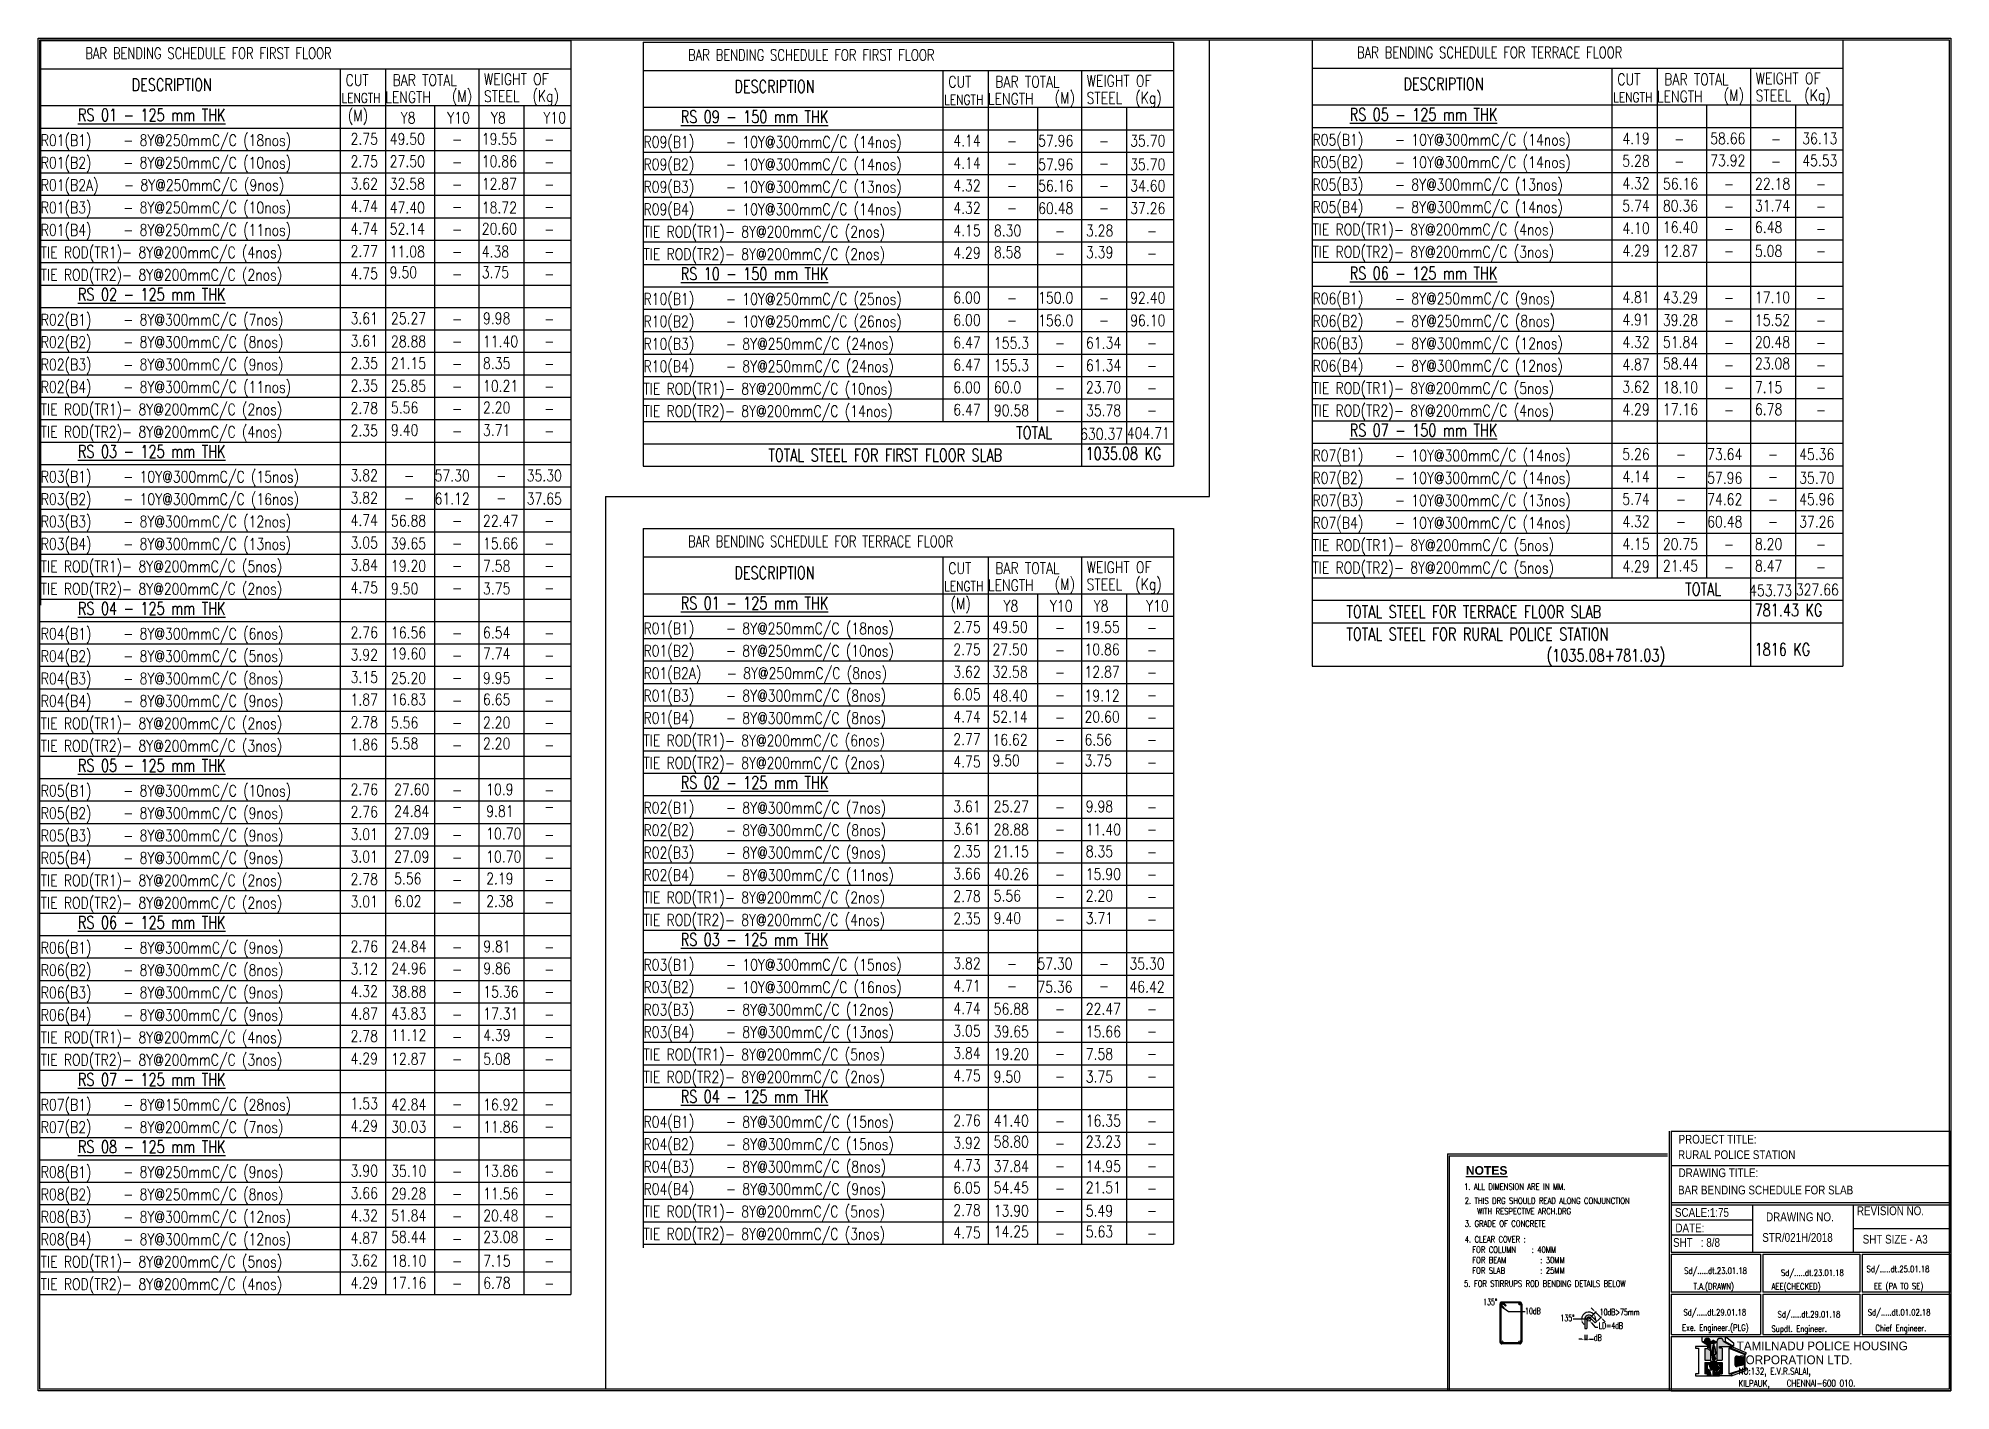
# Model space of a CAD drawing. Header units: millimetres. Extents: x 12977220 to 13113408, y -169657 to -55898.
# Drawn here: x 13096629 to 13113408, y -90005 to -78142 of the extents above; entities that cross this region are included whole.
import ezdxf

# ---------------------------------------------------------------- set-up
doc = ezdxf.new("R2010")
doc.units = ezdxf.units.MM
doc.header["$LTSCALE"] = 3
doc.linetypes.add('HIDDENX2', pattern=[0.75, 0.5, -0.25])
for name, color, linetype in [('COLUMN', 6, 'Continuous'), ('COLUMN-NAME', 83, 'Continuous'), ('DIM', 9, 'Continuous'), ('DIM1', 9, 'Continuous'), ('FORMWORK-SLAB', 33, 'HIDDENX2'), ('MAINROD', 31, 'Continuous'), ('OUTER FRAME', 7, 'Continuous'), ('text', 33, 'Continuous'), ('TITLE', 13, 'Continuous')]:
    doc.layers.add(name, color=color, linetype=linetype)
doc.styles.add('NOTES', font='romans.shx', dxfattribs={"width": 0.8})
doc.styles.add('ROD NAME', font='romans.shx', dxfattribs={"width": 0.75})
doc.styles.add('ROMAN', font='ROMANS.SHX', dxfattribs={"width": 0.8})
doc.styles.add('ROMANS', font='romans.shx', dxfattribs={"width": 0.8})
doc.styles.add('ROMANT', font='romant.shx', dxfattribs={"width": 0.75})
doc.styles.get("Standard").update_dxf_attribs({"font": 'ARIALBD.TTF', "height": 4.5})
doc.styles.add('style10', font='MICROSS.TTF', dxfattribs={"width": 0.8, "height": 150})
doc.styles.add('style6', font='romans.shx', dxfattribs={"width": 0.8})

msp = doc.modelspace()

# ---------------------------------------------------------------- texts
at = {"layer": 'COLUMN'}
msp.add_text('%%UNOTES', height=75.73, dxfattribs=at).set_placement((13109154.2, -88110.7))
at = {"layer": 'COLUMN-NAME', "color": 6, "linetype": 'ByBlock', "style": 'ROMAN', "width": 0.8}
for s, p in [('R01(B1)    - 8Y@250mmC/C (18nos)', (13096651.4, -79086.6)), ('R09(B1)    - 10Y@300mmC/C (14nos)', (13101939.2, -79101.8)), ('R05(B1)    - 10Y@300mmC/C (14nos)', (13107808.4, -79082.5)), ('4.19', (13110526.4, -79070.5)), ('R01(B2)    - 8Y@250mmC/C (10nos)', (13096651.4, -79283.3)), ('R09(B2)    - 10Y@300mmC/C (14nos)', (13101939.2, -79298.5)), ('R05(B2)    - 10Y@300mmC/C (14nos)', (13107808.4, -79279.2)), ('5.28', (13110526.4, -79267.2)), ('R01(B2A)   - 8Y@250mmC/C (9nos)', (13096651.4, -79480.1)), ('R05(B3)    - 8Y@300mmC/C (13nos)', (13107808.4, -79476)), ('R09(B3)    - 10Y@300mmC/C (13nos)', (13101939.2, -79495.3)), ('4.32', (13110526.4, -79464)), ('R01(B3)    - 8Y@250mmC/C (10nos)', (13096651.4, -79676.8)), ('R09(B4)    - 10Y@300mmC/C (14nos)', (13101939.2, -79692)), ('R05(B4)    - 8Y@300mmC/C (14nos)', (13107808.4, -79672.7)), ('5.74', (13110526.4, -79660.7)), ('R01(B4)    - 8Y@250mmC/C (11nos)', (13096651.4, -79873.6)), ('TIE ROD(TR1)- 8Y@200mmC/C (2nos)', (13101939.2, -79888.8)), ('TIE ROD(TR1)- 8Y@200mmC/C (4nos)', (13107808.4, -79869.5)), ('4.10', (13110526.4, -79857.5)), ('TIE ROD(TR1)- 8Y@200mmC/C (4nos)', (13096651.4, -80070.3)), ('TIE ROD(TR2)- 8Y@200mmC/C (2nos)', (13101939.2, -80085.5)), ('TIE ROD(TR2)- 8Y@200mmC/C (3nos)', (13107808.4, -80066.2)), ('4.29', (13110526.4, -80054.2)), ('TIE ROD(TR2)- 8Y@200mmC/C (2nos)', (13096651.4, -80267)), ('R10(B1)    - 10Y@250mmC/C (25nos)', (13101939.2, -80479)), ('R06(B1)    - 8Y@250mmC/C (9nos)', (13107808.4, -80474.8)), ('4.81', (13110526.4, -80462.8)), ('R02(B1)    - 8Y@300mmC/C (7nos)', (13096651.4, -80660.5)), ('R10(B2)    - 10Y@250mmC/C (26nos)', (13101939.2, -80675.8)), ('R06(B2)    - 8Y@250mmC/C (8nos)', (13107808.4, -80671.5)), ('4.91', (13110526.4, -80659.5)), ('R02(B2)    - 8Y@300mmC/C (8nos)', (13096651.4, -80857.3)), ('R10(B3)    - 8Y@250mmC/C (24nos)', (13101939.2, -80872.5)), ('R06(B3)    - 8Y@300mmC/C (12nos)', (13107808.4, -80868.3)), ('4.32', (13110526.4, -80856.3)), ('R02(B3)    - 8Y@300mmC/C (9nos)', (13096651.4, -81054)), ('R10(B4)    - 8Y@250mmC/C (24nos)', (13101939.2, -81069.2)), ('R06(B4)    - 8Y@300mmC/C (12nos)', (13107808.4, -81065)), ('4.87', (13110526.4, -81053)), ('R02(B4)    - 8Y@300mmC/C (11nos)', (13096651.4, -81250.8)), ('TIE ROD(TR1)- 8Y@200mmC/C (10nos)', (13101939.2, -81266)), ('TIE ROD(TR1)- 8Y@200mmC/C (5nos)', (13107808.4, -81261.8)), ('3.62', (13110526.4, -81249.8)), ('TIE ROD(TR1)- 8Y@200mmC/C (2nos)', (13096651.4, -81447.5)), ('TIE ROD(TR2)- 8Y@200mmC/C (14nos)', (13101939.2, -81462.7)), ('TIE ROD(TR2)- 8Y@200mmC/C (4nos)', (13107808.4, -81458.5)), ('4.29', (13110526.4, -81446.5)), ('TIE ROD(TR2)- 8Y@200mmC/C (4nos)', (13096651.4, -81644.3)), ('R07(B1)    - 10Y@300mmC/C (14nos)', (13107808.4, -81852)), ('5.26', (13110526.4, -81840)), ('R03(B1)    - 10Y@300mmC/C (15nos)', (13096651.4, -82037.7)), ('R07(B2)    - 10Y@300mmC/C (14nos)', (13107808.4, -82048.8)), ('4.14', (13110526.4, -82036.8)), ('R03(B2)    - 10Y@300mmC/C (16nos)', (13096651.4, -82234.5)), ('R07(B3)    - 10Y@300mmC/C (13nos)', (13107808.4, -82245.5)), ('5.74', (13110526.4, -82233.5)), ('R03(B3)    - 8Y@300mmC/C (12nos)', (13096651.4, -82431.2)), ('R07(B4)    - 10Y@300mmC/C (14nos)', (13107808.4, -82442.2)), ('R03(B4)    - 8Y@300mmC/C (13nos)', (13096651.4, -82628)), ('TIE ROD(TR1)- 8Y@200mmC/C (5nos)', (13107808.4, -82639)), ('TIE ROD(TR1)- 8Y@200mmC/C (5nos)', (13096651.4, -82824.7)), ('TIE ROD(TR2)- 8Y@200mmC/C (5nos)', (13107808.4, -82835.7)), ('TIE ROD(TR2)- 8Y@200mmC/C (2nos)', (13096651.4, -83021.5)), ('R04(B1)    - 8Y@300mmC/C (6nos)', (13096651.4, -83415)), ('R01(B1)    - 8Y@250mmC/C (18nos)', (13101939.2, -83368.2)), ('R04(B2)    - 8Y@300mmC/C (5nos)', (13096651.4, -83611.7)), ('R01(B2)    - 8Y@250mmC/C (10nos)', (13101939.2, -83564.9)), ('R04(B3)    - 8Y@300mmC/C (8nos)', (13096651.4, -83808.4)), ('R01(B2A)   - 8Y@250mmC/C (8nos)', (13101939.2, -83761.6)), ('R04(B4)    - 8Y@300mmC/C (9nos)', (13096651.4, -84005.2)), ('R01(B3)    - 8Y@300mmC/C (8nos)', (13101939.2, -83958.4)), ('6.05', (13104657.2, -83946.4)), ('R01(B4)    - 8Y@300mmC/C (8nos)', (13101939.2, -84155.1)), ('TIE ROD(TR1)- 8Y@200mmC/C (2nos)', (13096651.4, -84201.9)), ('TIE ROD(TR2)- 8Y@200mmC/C (3nos)', (13096651.4, -84398.7)), ('TIE ROD(TR1)- 8Y@200mmC/C (6nos)', (13101939.2, -84351.9)), ('TIE ROD(TR2)- 8Y@200mmC/C (2nos)', (13101939.2, -84548.6)), ('R05(B1)    - 8Y@300mmC/C (10nos)', (13096651.4, -84792.2)), ('R05(B2)    - 8Y@300mmC/C (9nos)', (13096651.4, -84988.9)), ('R02(B1)    - 8Y@300mmC/C (7nos)', (13101939.2, -84942.1)), ('R02(B2)    - 8Y@300mmC/C (8nos)', (13101939.2, -85138.9)), ('R05(B3)    - 8Y@300mmC/C (9nos)', (13096651.4, -85185.7)), ('R02(B3)    - 8Y@300mmC/C (9nos)', (13101939.2, -85335.6)), ('R05(B4)    - 8Y@300mmC/C (9nos)', (13096651.4, -85382.4)), ('TIE ROD(TR1)- 8Y@200mmC/C (2nos)', (13096651.4, -85579.1)), ('R02(B4)    - 8Y@300mmC/C (11nos)', (13101939.2, -85532.3)), ('3.66', (13104657.2, -85520.3)), ('TIE ROD(TR2)- 8Y@200mmC/C (2nos)', (13096651.4, -85775.9)), ('TIE ROD(TR1)- 8Y@200mmC/C (2nos)', (13101939.2, -85729.1)), ('TIE ROD(TR2)- 8Y@200mmC/C (4nos)', (13101939.2, -85925.8)), ('R06(B1)    - 8Y@300mmC/C (9nos)', (13096651.4, -86169.4)), ('R03(B1)    - 10Y@300mmC/C (15nos)', (13101939.2, -86319.3)), ('R06(B2)    - 8Y@300mmC/C (8nos)', (13096651.4, -86366.1)), ('R03(B2)    - 10Y@300mmC/C (16nos)', (13101939.2, -86516.1)), ('4.71', (13104657.2, -86504.1)), ('R06(B3)    - 8Y@300mmC/C (9nos)', (13096651.4, -86562.9)), ('R06(B4)    - 8Y@300mmC/C (9nos)', (13096651.4, -86759.6)), ('R03(B3)    - 8Y@300mmC/C (12nos)', (13101939.2, -86712.8)), ('TIE ROD(TR1)- 8Y@200mmC/C (4nos)', (13096651.4, -86956.3)), ('R03(B4)    - 8Y@300mmC/C (13nos)', (13101939.2, -86909.6)), ('TIE ROD(TR2)- 8Y@200mmC/C (3nos)', (13096651.4, -87153.1)), ('TIE ROD(TR1)- 8Y@200mmC/C (5nos)', (13101939.2, -87106.3)), ('TIE ROD(TR2)- 8Y@200mmC/C (2nos)', (13101939.2, -87303)), ('R07(B1)    - 8Y@150mmC/C (28nos)', (13096651.4, -87546.6)), ('R04(B1)    - 8Y@300mmC/C (15nos)', (13101939.2, -87696.5)), ('R07(B2)    - 8Y@200mmC/C (7nos)', (13096651.4, -87743.3)), ('R04(B2)    - 8Y@300mmC/C (15nos)', (13101939.2, -87893.3)), ('R08(B1)    - 8Y@250mmC/C (9nos)', (13096651.4, -88136.8)), ('R04(B3)    - 8Y@300mmC/C (8nos)', (13101939.2, -88090)), ('R08(B2)    - 8Y@250mmC/C (8nos)', (13096651.4, -88333.6)), ('R04(B4)    - 8Y@300mmC/C (9nos)', (13101939.2, -88286.8)), ('R08(B3)    - 8Y@300mmC/C (12nos)', (13096651.4, -88530.3)), ('TIE ROD(TR1)- 8Y@200mmC/C (5nos)', (13101939.2, -88483.5)), ('TIE ROD(TR2)- 8Y@200mmC/C (3nos)', (13101939.2, -88680.2)), ('R08(B4)    - 8Y@300mmC/C (12nos)', (13096651.4, -88727)), ('TIE ROD(TR1)- 8Y@200mmC/C (5nos)', (13096651.4, -88923.8)), ('TIE ROD(TR2)- 8Y@200mmC/C (4nos)', (13096651.4, -89120.5))]:
    msp.add_text(s, height=100, dxfattribs=at).set_placement(p)
at = {"layer": 'DIM', "color": 6, "linetype": 'ByBlock', "style": 'ROMANS', "width": 0.8}
for s, height, p in [('CUT', 100, (13099325.8, -78558.4)), ('BAR TOTAL', 100, (13099737.2, -78558.5)), ('WEIGHT OF ', 100, (13100539.2, -78550.5)), ('CUT', 100, (13104613.6, -78573.6)), ('BAR TOTAL', 100, (13105025.1, -78573.7)), ('WEIGHT OF ', 100, (13105827, -78565.8)), ('CUT', 100, (13110482.8, -78552)), ('BAR TOTAL', 100, (13110894.3, -78552.2)), ('WEIGHT OF ', 100, (13111696.2, -78544.2)), ('LENGTH', 85.71, (13099289.4, -78709.3)), (' LENGTH', 100, (13099618.4, -78708.2)), ('(M)', 100, (13100258.9, -78698.2)), ('STEEL', 100, (13100539.2, -78700.6)), ('(Kg)', 100, (13100965.1, -78697.8)), ('LENGTH', 85.71, (13104577.2, -78724.5)), (' LENGTH', 100, (13104906.3, -78723.4)), ('(M)', 100, (13105546.8, -78713.4)), ('STEEL', 100, (13105827, -78715.8)), ('(Kg)', 100, (13106252.9, -78713)), ('LENGTH', 85.71, (13110446.4, -78703)), (' LENGTH', 100, (13110775.4, -78701.9)), ('(M)', 100, (13111416, -78691.9)), ('STEEL', 100, (13111696.2, -78694.2)), ('(Kg)', 100, (13112122.1, -78691.5)), ('(M)', 100, (13099345.3, -78868.9)), ('Y8', 100, (13099809.1, -78889)), ('Y10', 100, (13100217.2, -78889)), ('Y8', 100, (13100600.8, -78889)), ('Y10', 100, (13101060.4, -78889)), ('2.75', 100, (13099369.4, -79074.6)), ('49.50', 100, (13099713.1, -79074.6)), ('19.55', 100, (13100520.6, -79074.6)), ('4.14', 100, (13104657.2, -79089.8)), ('57.96', 100, (13105401.5, -79090.6)), ('35.70', 100, (13106209, -79090.6)), ('58.66', 100, (13111297.7, -79070.5)), ('36.13', 100, (13112105.2, -79070.5)), ('2.75', 100, (13099369.4, -79271.3)), ('27.50', 100, (13099713.1, -79271)), ('-', 100, (13100260, -79079.7)), ('10.86', 100, (13100520.6, -79271)), ('-', 100, (13101067.6, -79079.7)), ('4.14', 100, (13104657.2, -79286.5)), ('-', 100, (13105126.9, -79091.6)), ('-', 100, (13105934.4, -79091.6)), ('-', 100, (13110981.4, -79075.6)), ('73.92', 100, (13111297.7, -79263.7)), ('-', 100, (13111831.1, -79075.6)), ('45.53', 100, (13112105.2, -79263.7)), ('-', 100, (13100260, -79276.4)), ('-', 100, (13101067.6, -79276.4)), ('-', 100, (13105126.9, -79288.4)), ('57.96', 100, (13105401.5, -79297.9)), ('-', 100, (13105934.4, -79288.4)), ('35.70', 100, (13106209, -79297.9)), ('-', 100, (13110981.4, -79272.4)), ('-', 100, (13111831.1, -79272.4)), ('3.62', 100, (13099369.4, -79468.1)), ('32.58', 100, (13099713.1, -79468.3)), ('-', 100, (13100260, -79473.2)), ('12.87', 100, (13100520.6, -79468.3)), ('-', 100, (13101067.6, -79473.2)), ('4.32', 100, (13104657.2, -79483.3)), ('-', 100, (13105126.9, -79485.1)), ('56.16', 100, (13105401.5, -79485.6)), ('-', 100, (13105934.4, -79485.1)), ('34.60', 100, (13106209, -79485.6)), ('56.16', 100, (13110883.7, -79468.1)), ('-', 100, (13111417, -79469.1)), ('22.18', 100, (13111691.2, -79468.1)), ('-', 100, (13112224.6, -79469.1)), ('4.74', 100, (13099369.4, -79664.8)), ('47.40', 100, (13099713.1, -79676.8)), ('-', 100, (13100260, -79669.9)), ('18.72', 100, (13100520.6, -79676.8)), ('-', 100, (13101067.6, -79669.9)), ('4.32', 100, (13104657.2, -79680)), ('-', 100, (13105126.9, -79681.8)), ('60.48', 100, (13105401.5, -79682.4)), ('-', 100, (13105934.4, -79681.8)), ('37.26', 100, (13106209, -79682.4)), ('80.36', 100, (13110882.6, -79660.7)), ('-', 100, (13111417, -79665.9)), ('31.74', 100, (13111690.1, -79660.7)), ('-', 100, (13112224.6, -79665.9)), ('4.74', 100, (13099369.4, -79861.6)), ('52.14', 100, (13099713.1, -79862.3)), ('-', 100, (13100260, -79866.7)), ('20.60', 100, (13100520.6, -79862.3)), ('-', 100, (13101067.6, -79866.7)), ('4.15', 100, (13104657.2, -79876.8)), ('8.30', 100, (13105013.4, -79879)), ('-', 100, (13105547.9, -79881.9)), ('3.28', 100, (13105821, -79879)), ('-', 100, (13106355.4, -79881.9)), ('16.40', 100, (13110882.6, -79849)), ('-', 100, (13111417, -79862.6)), ('6.48', 100, (13111690.1, -79849)), ('-', 100, (13112224.6, -79862.6)), ('2.77', 100, (13099369.4, -80058.3)), ('11.08', 100, (13099713.1, -80063.3)), ('-', 100, (13100260, -80063.4)), ('4.38', 100, (13100520.6, -80063.3)), ('-', 100, (13101067.6, -80063.4)), ('4.29', 100, (13104657.2, -80073.5)), ('8.58', 100, (13105013.4, -80069.2)), ('3.39', 100, (13105821, -80069.2)), ('12.87', 100, (13110882.6, -80057.2)), ('-', 100, (13111417, -80059.3)), ('5.08', 100, (13111690.1, -80057.2)), ('-', 100, (13112224.6, -80059.3)), ('4.75', 100, (13099369.4, -80255)), ('9.50', 100, (13099713.1, -80244.8)), ('3.75', 100, (13100520.6, -80244.8)), ('-', 100, (13105547.9, -80078.6)), ('-', 100, (13106355.4, -80078.6)), ('-', 100, (13100260, -80260.2)), ('-', 100, (13101067.6, -80260.2)), ('6.00', 100, (13104657.2, -80467)), ('150.0', 100, (13105401.5, -80467.5)), ('92.40', 100, (13106209, -80467.5)), ('43.29', 100, (13110882.6, -80465.1)), ('17.10', 100, (13111690.1, -80465.1)), ('-', 100, (13105126.9, -80468.8)), ('-', 100, (13105934.4, -80468.8)), ('-', 100, (13111417, -80467.9)), ('-', 100, (13112224.6, -80467.9)), ('3.61', 100, (13099369.4, -80648.5)), ('25.27', 100, (13099723.8, -80648.5)), ('-', 100, (13100260, -80653.7)), ('9.98', 100, (13100531.4, -80648.5)), ('-', 100, (13101067.6, -80653.7)), ('6.00', 100, (13104657.2, -80663.7)), ('-', 100, (13105126.9, -80665.6)), ('156.0', 100, (13105401.5, -80667.2)), ('-', 100, (13105934.4, -80665.6)), ('96.10', 100, (13106209, -80667.2)), ('39.28', 100, (13110882.6, -80663.3)), ('-', 100, (13111417, -80664.7)), ('15.52', 100, (13111690.1, -80663.3)), ('-', 100, (13112224.6, -80664.7)), ('3.61', 100, (13099369.4, -80845.3)), ('28.88', 100, (13099723.8, -80850.7)), ('-', 100, (13100260, -80850.4)), ('11.40', 100, (13100531.4, -80850.7)), ('-', 100, (13101067.6, -80850.4)), ('6.47', 100, (13104657.2, -80860.5)), ('155.3', 100, (13105013.4, -80863.8)), ('-', 100, (13105547.9, -80865.6)), ('61.34', 100, (13105821, -80863.8)), ('-', 100, (13106355.4, -80865.6)), ('51.84', 100, (13110882.6, -80856.7)), ('-', 100, (13111417, -80861.4)), ('20.48', 100, (13111690.1, -80856.7)), ('-', 100, (13112224.6, -80861.4)), ('2.35', 100, (13099369.4, -81042)), ('21.15', 100, (13099723.8, -81042.5)), ('-', 100, (13100260, -81047.1)), ('8.35', 100, (13100531.4, -81042.5)), ('-', 100, (13101067.6, -81047.1)), ('6.47', 100, (13104657.2, -81057.2)), ('155.3', 100, (13105013.4, -81060.8)), ('-', 100, (13105547.9, -81062.4)), ('61.34', 100, (13105821, -81060.8)), ('-', 100, (13106355.4, -81062.4)), ('58.44', 100, (13110882.6, -81044.7)), ('-', 100, (13111417, -81058.2)), ('23.08', 100, (13111690.1, -81044.7)), ('-', 100, (13112224.6, -81058.2)), ('2.35', 100, (13099369.4, -81238.8)), ('25.85', 100, (13099723.8, -81241.4)), ('-', 100, (13100260, -81243.9)), ('10.21', 100, (13100531.4, -81241.4)), ('-', 100, (13101067.6, -81243.9)), ('6.00', 100, (13104657.2, -81254)), ('60.0', 100, (13105013.4, -81253.5)), ('23.70', 100, (13105821, -81253.5)), ('18.10', 100, (13110882.6, -81253.5)), ('7.15', 100, (13111690.1, -81253.5)), ('2.78', 100, (13099369.4, -81435.5)), ('5.56', 100, (13099723.8, -81431.5)), ('2.20', 100, (13100531.4, -81431.5)), ('6.47', 100, (13104657.2, -81450.7)), ('90.58', 100, (13105013.4, -81455.8)), ('-', 100, (13105547.9, -81259.1)), ('35.78', 100, (13105821, -81455.8)), ('-', 100, (13106355.4, -81259.1)), ('17.16', 100, (13110882.6, -81446.8)), ('-', 100, (13111417, -81254.9)), ('6.78', 100, (13111690.1, -81446.8)), ('-', 100, (13112224.6, -81254.9)), ('2.35', 100, (13099369.4, -81632.3)), ('9.40', 100, (13099723.8, -81628.2)), ('-', 100, (13100260, -81440.6)), ('3.71', 100, (13100531.4, -81628.2)), ('-', 100, (13101067.6, -81440.6)), ('-', 100, (13105547.9, -81455.8)), ('-', 100, (13106355.4, -81455.8)), ('-', 100, (13111417, -81451.6)), ('-', 100, (13112224.6, -81451.6)), ('-', 100, (13100260, -81637.4)), ('-', 100, (13101067.6, -81637.4)), ('630.37', 100, (13105769.9, -81662)), ('404.71', 100, (13106179.8, -81655)), ('-', 100, (13110996.1, -81841.8)), ('73.64', 100, (13111270.7, -81840.8)), ('-', 100, (13111803.6, -81841.8)), ('45.36', 100, (13112078.2, -81840.8)), ('3.82', 100, (13099369.4, -82025.7)), ('-', 100, (13099839.1, -82027.6)), ('57.30', 100, (13100107.1, -82027.6)), ('-', 100, (13100646.6, -82027.6)), ('35.30', 100, (13100914.6, -82027.6)), ('-', 100, (13110996.1, -82038.6)), ('57.96', 100, (13111270.7, -82048.1)), ('-', 100, (13111803.6, -82038.6)), ('35.70', 100, (13112078.2, -82048.1)), ('3.82', 100, (13099369.4, -82222.5)), ('-', 100, (13099839.1, -82224.3)), ('61.12', 100, (13100107.1, -82230.4)), ('-', 100, (13100646.6, -82224.3)), ('37.65', 100, (13100914.6, -82230.4)), ('-', 100, (13110996.1, -82235.3)), ('74.62', 100, (13111270.7, -82235.9)), ('-', 100, (13111803.6, -82235.3)), ('45.96', 100, (13112078.2, -82235.9)), ('4.74', 100, (13099369.4, -82419.2)), ('56.88', 100, (13099723.8, -82423.7)), ('-', 100, (13100260, -82424.4)), ('22.47', 100, (13100531.4, -82423.7)), ('-', 100, (13101067.6, -82424.4)), ('4.32', 100, (13110526.4, -82430.2)), ('60.48', 100, (13111270.7, -82432.6)), ('37.26', 100, (13112078.2, -82432.6)), ('3.05', 100, (13099369.4, -82616)), ('39.65', 100, (13099723.8, -82622.7)), ('15.66', 100, (13100531.4, -82622.7)), ('4.15', 100, (13110526.4, -82627)), ('20.75', 100, (13110882.6, -82629.2)), ('-', 100, (13110996.1, -82432.1)), ('8.20', 100, (13111690.1, -82629.2)), ('-', 100, (13111803.6, -82432.1)), ('3.84', 100, (13099369.4, -82812.7)), ('-', 100, (13100260, -82621.1)), ('-', 100, (13101067.6, -82621.1)), ('-', 100, (13111417, -82632.1)), ('-', 100, (13112224.6, -82632.1)), ('19.20', 100, (13099723.8, -82820.1)), ('-', 100, (13100260, -82817.8)), ('7.58', 100, (13100531.4, -82820.1)), ('-', 100, (13101067.6, -82817.8)), ('CUT', 100, (13104613.6, -82840)), ('BAR TOTAL', 100, (13105025.1, -82840.1)), ('(M)', 100, (13105546.8, -82979.8)), ('WEIGHT OF ', 100, (13105827, -82832.1)), ('STEEL', 100, (13105827, -82982.2)), ('(Kg)', 100, (13106252.9, -82979.4)), ('4.29', 100, (13110526.4, -82823.7)), ('21.45', 100, (13110882.6, -82819.4)), ('-', 100, (13111417, -82828.9)), ('8.47', 100, (13111690.1, -82819.4)), ('-', 100, (13112224.6, -82828.9)), ('4.75', 100, (13099369.4, -83009.5)), ('9.50', 100, (13099723.8, -83018.6)), ('-', 100, (13100260, -83014.6)), ('3.75', 100, (13100531.4, -83018.6)), ('-', 100, (13101067.6, -83014.6)), ('LENGTH', 85.71, (13104577.2, -82990.9)), ('(M)', 100, (13104633.1, -83150.5)), (' LENGTH', 100, (13104906.3, -82989.8)), ('453.73', 100, (13111639.1, -83035)), ('327.66', 100, (13112049, -83028)), ('Y8', 100, (13105096.9, -83170.6)), ('Y10', 100, (13105505, -83170.6)), ('Y8', 100, (13105888.6, -83170.6)), ('Y10', 100, (13106348.2, -83170.6)), ('2.76', 100, (13099369.4, -83403)), ('16.56', 100, (13099723.8, -83404.6)), ('-', 100, (13100260, -83408.1)), ('6.54', 100, (13100531.4, -83404.6)), ('-', 100, (13101067.6, -83408.1)), ('2.75', 100, (13104657.2, -83356.2)), ('49.50', 100, (13105000.9, -83356.2)), ('-', 100, (13105547.9, -83361.3)), ('19.55', 100, (13105808.4, -83356.2)), ('-', 100, (13106355.4, -83361.3)), ('3.92', 100, (13099369.4, -83599.7)), ('19.60', 100, (13099723.8, -83588.7)), ('7.74', 100, (13100531.4, -83588.7)), ('2.75', 100, (13104657.2, -83552.9)), ('27.50', 100, (13105000.9, -83552.5)), ('-', 100, (13105547.9, -83558)), ('10.86', 100, (13105808.4, -83552.5)), ('-', 100, (13106355.4, -83558)), ('3.15', 100, (13099369.4, -83796.4)), ('25.20', 100, (13099723.8, -83804.1)), ('-', 100, (13100260, -83604.8)), ('9.95', 100, (13100531.4, -83804.1)), ('-', 100, (13101067.6, -83604.8)), ('3.62', 100, (13104657.2, -83749.6)), ('32.58', 100, (13105000.9, -83749.8)), ('-', 100, (13105547.9, -83754.8)), ('12.87', 100, (13105808.4, -83749.8)), ('-', 100, (13106355.4, -83754.8)), ('16.83', 100, (13099723.8, -83991.1)), ('-', 100, (13100260, -83801.6)), ('6.65', 100, (13100531.4, -83991.1)), ('-', 100, (13101067.6, -83801.6)), ('48.40', 100, (13105000.9, -83958.4)), ('19.12', 100, (13105808.4, -83958.4)), ('1.87', 100, (13099369.4, -83993.2)), ('-', 100, (13100260, -83998.3)), ('-', 100, (13101067.6, -83998.3)), ('4.74', 100, (13104657.2, -84143.1)), ('52.14', 100, (13105000.9, -84143.9)), ('-', 100, (13105547.9, -83951.5)), ('20.60', 100, (13105808.4, -84143.9)), ('-', 100, (13106355.4, -83951.5)), ('2.78', 100, (13099369.4, -84189.9)), ('5.56', 100, (13099723.8, -84194.4)), ('-', 100, (13100260, -84195)), ('2.20', 100, (13100531.4, -84194.4)), ('-', 100, (13101067.6, -84195)), ('-', 100, (13105547.9, -84148.3)), ('-', 100, (13106355.4, -84148.3)), ('1.86', 100, (13099369.4, -84386.7)), ('5.58', 100, (13099723.8, -84377.8)), ('-', 100, (13100260, -84391.8)), ('2.20', 100, (13100531.4, -84377.8)), ('-', 100, (13101067.6, -84391.8)), ('2.77', 100, (13104657.2, -84339.9)), ('16.62', 100, (13105000.9, -84344.9)), ('-', 100, (13105547.9, -84345)), ('6.56', 100, (13105808.4, -84344.9)), ('-', 100, (13106355.4, -84345)), ('4.75', 100, (13104657.2, -84536.6)), ('9.50', 100, (13105000.9, -84526.3)), ('-', 100, (13105547.9, -84541.7)), ('3.75', 100, (13105808.4, -84526.3)), ('-', 100, (13106355.4, -84541.7)), ('2.76', 100, (13099369.4, -84780.2)), ('27.60', 100, (13099751.6, -84780.2)), ('10.9', 100, (13100559.1, -84780.2)), ('2.76', 100, (13099369.4, -84976.9)), ('24.84', 100, (13099751.6, -84971.4)), ('-', 100, (13100260, -84785.3)), ('-', 100, (13100260, -84932.5)), ('9.81', 100, (13100559.1, -84971.4)), ('-', 100, (13101067.6, -84785.3)), ('-', 100, (13101067.6, -84932.5)), ('3.61', 100, (13104657.2, -84930.1)), ('25.27', 100, (13105011.7, -84930.1)), ('-', 100, (13105547.9, -84935.2)), ('9.98', 100, (13105819.2, -84930.1)), ('-', 100, (13106355.4, -84935.2)), ('3.61', 100, (13104657.2, -85126.9)), ('28.88', 100, (13105011.7, -85132.3)), ('11.40', 100, (13105819.2, -85132.3)), ('3.01', 100, (13099369.4, -85173.6)), ('27.09', 100, (13099751.6, -85167.7)), ('-', 100, (13100260, -85178.8)), ('10.70', 100, (13100559.1, -85167.7)), ('-', 100, (13101067.6, -85178.8)), ('2.35', 100, (13104657.2, -85323.6)), ('21.15', 100, (13105011.7, -85324)), ('-', 100, (13105547.9, -85132)), ('8.35', 100, (13105819.2, -85324)), ('-', 100, (13106355.4, -85132)), ('3.01', 100, (13099369.4, -85370.4)), ('27.09', 100, (13099751.6, -85370.7)), ('-', 100, (13100260, -85375.5)), ('10.70', 100, (13100559.1, -85370.7)), ('-', 100, (13101067.6, -85375.5)), ('-', 100, (13105547.9, -85328.7)), ('-', 100, (13106355.4, -85328.7)), ('2.78', 100, (13099369.4, -85567.1)), ('5.56', 100, (13099751.6, -85562.4)), ('-', 100, (13100260, -85572.3)), ('2.19', 100, (13100559.1, -85562.4)), ('-', 100, (13101067.6, -85572.3)), ('40.26', 100, (13105011.7, -85523)), ('-', 100, (13105547.9, -85525.5)), ('15.90', 100, (13105819.2, -85523)), ('-', 100, (13106355.4, -85525.5)), ('3.01', 100, (13099369.4, -85763.9)), ('6.02', 100, (13099751.6, -85761)), ('-', 100, (13100260, -85769)), ('2.38', 100, (13100559.1, -85761)), ('-', 100, (13101067.6, -85769)), ('2.78', 100, (13104657.2, -85717.1)), ('5.56', 100, (13105011.7, -85713.1)), ('-', 100, (13105547.9, -85722.2)), ('2.20', 100, (13105819.2, -85713.1)), ('-', 100, (13106355.4, -85722.2)), ('2.35', 100, (13104657.2, -85913.8)), ('9.40', 100, (13105011.7, -85909.8)), ('-', 100, (13105547.9, -85919)), ('3.71', 100, (13105819.2, -85909.8)), ('-', 100, (13106355.4, -85919)), ('2.76', 100, (13099369.4, -86157.4)), ('24.84', 100, (13099726.7, -86157.4)), ('9.81', 100, (13100534.2, -86157.4)), ('-', 100, (13100260, -86162.5)), ('-', 100, (13101067.6, -86162.5)), ('3.82', 100, (13104657.2, -86307.3)), ('57.30', 100, (13105394.9, -86309.1)), ('35.30', 100, (13106202.5, -86309.1)), ('3.12', 100, (13099369.4, -86354.1)), ('24.96', 100, (13099726.7, -86350.6)), ('-', 100, (13100260, -86359.2)), ('9.86', 100, (13100534.2, -86350.6)), ('-', 100, (13101067.6, -86359.2)), ('-', 100, (13105126.9, -86309.1)), ('-', 100, (13105934.4, -86309.1)), ('4.32', 100, (13099369.4, -86550.9)), ('38.88', 100, (13099726.7, -86555)), ('-', 100, (13100260, -86556)), ('15.36', 100, (13100534.2, -86555)), ('-', 100, (13101067.6, -86556)), ('-', 100, (13105126.9, -86505.9)), ('75.36', 100, (13105394.9, -86512)), ('-', 100, (13105934.4, -86505.9)), ('46.42', 100, (13106202.5, -86512)), ('4.87', 100, (13099369.4, -86747.6)), ('43.83', 100, (13099725.6, -86747.6)), ('-', 100, (13100260, -86752.7)), ('17.31', 100, (13100533.1, -86747.6)), ('-', 100, (13101067.6, -86752.7)), ('4.74', 100, (13104657.2, -86700.8)), ('56.88', 100, (13105011.7, -86705.3)), ('-', 100, (13105547.9, -86705.9)), ('22.47', 100, (13105819.2, -86705.3)), ('-', 100, (13106355.4, -86705.9)), ('2.78', 100, (13099369.4, -86944.3)), ('11.12', 100, (13099725.6, -86935.8)), ('-', 100, (13100260, -86949.5)), ('4.39', 100, (13100533.1, -86935.8)), ('-', 100, (13101067.6, -86949.5)), ('3.05', 100, (13104657.2, -86897.5)), ('39.65', 100, (13105011.7, -86904.3)), ('-', 100, (13105547.9, -86902.7)), ('15.66', 100, (13105819.2, -86904.3)), ('-', 100, (13106355.4, -86902.7)), ('4.29', 100, (13099369.4, -87141.1)), ('12.87', 100, (13099725.6, -87144.1)), ('5.08', 100, (13100533.1, -87144.1)), ('3.84', 100, (13104657.2, -87094.3)), ('19.20', 100, (13105011.7, -87101.7)), ('-', 100, (13105547.9, -87099.4)), ('7.58', 100, (13105819.2, -87101.7)), ('-', 100, (13106355.4, -87099.4)), ('-', 100, (13100260, -87146.2)), ('-', 100, (13101067.6, -87146.2)), ('4.75', 100, (13104657.2, -87291)), ('9.50', 100, (13105011.7, -87300.2)), ('3.75', 100, (13105819.2, -87300.2)), ('-', 100, (13105547.9, -87296.2)), ('-', 100, (13106355.4, -87296.2)), ('1.53', 100, (13099369.4, -87534.6)), ('42.84', 100, (13099725.6, -87545.1)), ('-', 100, (13100260, -87539.7)), ('16.92', 100, (13100533.1, -87545.1)), ('-', 100, (13101067.6, -87539.7)), ('4.29', 100, (13099369.4, -87731.3)), ('30.03', 100, (13099725.6, -87740.1)), ('-', 100, (13100260, -87736.4)), ('11.86', 100, (13100533.1, -87740.1)), ('-', 100, (13101067.6, -87736.4)), ('2.76', 100, (13104657.2, -87684.5)), ('41.40', 100, (13105011.7, -87686.2)), ('-', 100, (13105547.9, -87689.6)), ('16.35', 100, (13105819.2, -87686.2)), ('-', 100, (13106355.4, -87689.6)), ('3.92', 100, (13104657.2, -87881.3)), ('58.80', 100, (13105011.7, -87870.2)), ('-', 100, (13105547.9, -87886.4)), ('23.23', 100, (13105819.2, -87870.2)), ('-', 100, (13106355.4, -87886.4)), ('3.90', 100, (13099369.4, -88124.8)), ('35.10', 100, (13099725.6, -88127.1)), ('13.86', 100, (13100533.1, -88127.1)), ('4.73', 100, (13104657.2, -88078)), ('37.84', 100, (13105011.7, -88085.7)), ('-', 100, (13105547.9, -88083.1)), ('14.95', 100, (13105819.2, -88085.7)), ('-', 100, (13106355.4, -88083.1)), ('3.66', 100, (13099369.4, -88321.6)), ('29.28', 100, (13099725.6, -88325.3)), ('-', 100, (13100260, -88129.9)), ('11.56', 100, (13100533.1, -88325.3)), ('-', 100, (13101067.6, -88129.9)), ('6.05', 100, (13104657.2, -88274.8)), ('54.45', 100, (13105011.7, -88272.6)), ('-', 100, (13105547.9, -88279.9)), ('21.51', 100, (13105819.2, -88272.6)), ('-', 100, (13106355.4, -88279.9)), ('4.32', 100, (13099369.4, -88518.3)), ('51.84', 100, (13099725.6, -88518.8)), ('-', 100, (13100260, -88326.7)), ('20.48', 100, (13100533.1, -88518.8)), ('-', 100, (13101067.6, -88326.7)), ('2.78', 100, (13104657.2, -88471.5)), ('13.90', 100, (13105011.7, -88476)), ('5.49', 100, (13105819.2, -88476)), ('-', 100, (13100260, -88523.4)), ('-', 100, (13101067.6, -88523.4)), ('4.75', 100, (13104657.2, -88668.2)), ('14.25', 100, (13105011.7, -88659.3)), ('-', 100, (13105547.9, -88476.6)), ('5.63', 100, (13105819.2, -88659.3)), ('-', 100, (13106355.4, -88476.6)), ('4.87', 100, (13099369.4, -88715)), ('58.44', 100, (13099725.6, -88706.7)), ('-', 100, (13100260, -88720.2)), ('23.08', 100, (13100533.1, -88706.7)), ('-', 100, (13101067.6, -88720.2)), ('-', 100, (13105547.9, -88673.4)), ('-', 100, (13106355.4, -88673.4)), ('3.62', 100, (13099369.4, -88911.8)), ('18.10', 100, (13099725.6, -88915.5)), ('-', 100, (13100260, -88916.9)), ('7.15', 100, (13100533.1, -88915.5)), ('-', 100, (13101067.6, -88916.9)), ('4.29', 100, (13099369.4, -89108.5)), ('17.16', 100, (13099725.6, -89108.8)), ('-', 100, (13100260, -89113.7)), ('6.78', 100, (13100533.1, -89108.8)), ('-', 100, (13101067.6, -89113.7))]:
    msp.add_text(s, height=height, dxfattribs=at).set_placement(p)
at = {"layer": 'text', "color": 6, "linetype": 'ByBlock', "style": 'ROMANT', "width": 0.75}
for s, height, p in [('BAR BENDING SCHEDULE FOR FIRST FLOOR', 99.048, (13097042.4, -78322.9)), ('BAR BENDING SCHEDULE FOR FIRST FLOOR', 99.048, (13102330.2, -78338.2)), ('BAR BENDING SCHEDULE FOR TERRACE FLOOR', 99.048, (13108199.4, -78316.6)), ('DESCRIPTION', 110, (13097449.1, -78604)), ('DESCRIPTION', 110, (13102736.9, -78619.2)), ('DESCRIPTION', 110, (13108606.1, -78597.6)), ('%%URS 01 - 125 mm THK', 110, (13096978.1, -78869.4)), ('%%URS 09 - 150 mm THK', 110, (13102265.9, -78884.6)), ('%%URS 05 - 125 mm THK', 110, (13108135.1, -78865.3)), ('%%URS 10 - 150 mm THK', 110, (13102265.9, -80261.8)), ('%%URS 06 - 125 mm THK', 110, (13108135.1, -80257.6)), ('%%URS 02 - 125 mm THK', 110, (13096978.1, -80443.4)), ('%%URS 07 - 150 mm THK', 110, (13108135.1, -81634.8)), ('%%URS 03 - 125 mm THK', 110, (13096978.1, -81820.6)), ('TOTAL', 110, (13105209.5, -81656.8)), ('TOTAL STEEL FOR FIRST FLOOR SLAB', 110, (13103034.7, -81853.6)), ('1035.08 KG', 110, (13105818, -81839.3)), ('BAR BENDING SCHEDULE FOR TERRACE FLOOR', 99.048, (13102330.2, -82604.5)), ('DESCRIPTION', 110, (13102736.9, -82885.5)), ('%%URS 01 - 125 mm THK', 110, (13102265.9, -83151)), ('TOTAL', 110, (13111078.7, -83029.8)), ('%%URS 04 - 125 mm THK', 110, (13096978.1, -83197.8)), ('TOTAL STEEL FOR TERRACE FLOOR SLAB', 110, (13108106.1, -83226.6)), ('781.43 KG', 110, (13111687.2, -83212.3)), ('TOTAL STEEL FOR RURAL POLICE STATION', 110, (13108106.1, -83423.3)), ('(1035.08+781.03)', 110, (13109862.1, -83609.1)), ('1816 KG', 110, (13111687.2, -83557.2)), ('%%URS 05 - 125 mm THK', 110, (13096978.1, -84575)), ('%%URS 02 - 125 mm THK', 110, (13102265.9, -84724.9)), ('%%URS 06 - 125 mm THK', 110, (13096978.1, -85952.2)), ('%%URS 03 - 125 mm THK', 110, (13102265.9, -86102.2)), ('%%URS 07 - 125 mm THK', 110, (13096978.1, -87329.4)), ('%%URS 04 - 125 mm THK', 110, (13102265.9, -87479.4)), ('%%URS 08 - 125 mm THK', 110, (13096978.1, -87919.6))]:
    msp.add_text(s, height=height, dxfattribs=at).set_placement(p)
at = {"layer": 'text', "color": 6}
for s, height, style, width, p in [('RURAL POLICE STATION', 77.093, 'style10', 0.8, (13111015.3, -87972.9)), ('PROJECT TITLE:', 77.093, 'style10', 0.8, (13111020, -87837.6)), ('DRAWING TITLE:', 77.093, 'style10', 0.8, (13111020, -88131.6)), ('1. ALL DIMENSION ARE IN MM.', 54.696, 'NOTES', 0.8, (13109137.8, -88242.5)), ('BAR BENDING SCHEDULE FOR SLAB', 77.093, 'style10', 0.8, (13111015.3, -88282.9)), ('2. THIS DRG SHOULD READ ALONG CONJUNCTION ', 54.696, 'NOTES', 0.8, (13109144, -88366.3)), ('WITH RESPECTIVE ARCH.DRG', 54.696, 'NOTES', 0.8, (13109253.6, -88457.5)), ('3. GRADE OF CONCRETE ', 54.696, 'NOTES', 0.8, (13109144, -88566.2)), ('4. CLEAR COVER :', 54.696, 'NOTES', 0.8, (13109144, -88704.5)), ('  FOR COLUMN   : 40MM', 54.696, 'NOTES', 0.8, (13109150.3, -88795.6)), ('STR/021H/2018', 77.093, 'style10', 0.8, (13111754.6, -88699.2)), ('SHT SIZE - A3', 77.093, 'style10', 0.8, (13112635.6, -88714.8)), ('  FOR BEAM  ', 54.696, 'NOTES', 0.8, (13109150.3, -88886.8)), ('  FOR SLAB', 54.7, 'NOTES', 0.8, (13109150.3, -88977.9)), (': 30MM', 54.7, 'NOTES', 0.8, (13109806.6, -88886.8)), (': 25MM', 54.7, 'NOTES', 0.8, (13109806.6, -88977.9)), ('5. FOR STIRRUPS ROD BENDING DETAILS BELOW', 54.696, 'NOTES', 0.8, (13109137.8, -89093.5)), ('dB', 54.7, 'ROD NAME', 0.75, (13110275.9, -89567)), ('TAMILNADU POLICE HOUSING', 77.093, 'style10', 0.95, (13111529.9, -89650.4)), ('CORPORATION LTD.', 77.093, 'style10', 0.95, (13111534.6, -89772.4))]:
    msp.add_text(s, height=height, dxfattribs=dict(at, style=style, width=width)).set_placement(p)
at = {"layer": 'text', "color": 6, "ltscale": 0.25, "style": 'ROD NAME', "width": 0.6}
for s, p in [('135%%D', (13109305.7, -89253.9)), ('10dB', (13109673, -89333.6)), ('135%%D', (13109983.3, -89393.6)), ('LD=4dB', (13110319.1, -89460.9)), ('10dB>75mm', (13110327.5, -89342.8))]:
    msp.add_text(s, height=54.7, dxfattribs=at).set_placement(p)
at = {"layer": 'text', "color": 6, "attachment_point": 1, "style": 'style10'}
for s, insert, char_height, width in [('SCALE:1:75', (13110988.1, -88402.6), 77.09, 928.751), ('REVISION NO.', (13112584.7, -88388), 77.093, 928.751), ('DATE:', (13110992.4, -88538.2), 77.09, 928.751), ('DRAWING NO.', (13111788, -88441.6), 77.093, 627.859), ('SHT   : 8/8', (13110971.5, -88665.8), 77.093, 928.751)]:
    msp.add_mtext(s, dxfattribs=dict(at, insert=insert, char_height=char_height, width=width))
at = {"layer": 'TITLE', "color": 6, "style": 'style6', "width": 0.8}
for s, height, p in [('Sd/.....dt.23.01.18', 55.02, (13111069.3, -88980.5, -0.4)), ('Sd/.....dt.25.01.18', 55.02, (13112669.7, -88965.5, -0.4)), ('T.A.(DRAWN)', 55.02, (13111150.9, -89116.5)), ('AEE(CHECKED) ', 55.02, (13111836, -89117.6)), ('Sd/.....dt.23.01.18', 55.02, (13111918.7, -88998.2, -0.4)), ('EE (PA TO SE)', 55.02, (13112733.8, -89115.2)), ('Exe. Engineer.(PLG)', 55.02, (13111050.7, -89479.2)), ('Sd/.....dt.29.01.18', 55.02, (13111062.3, -89344.6, -0.4)), ('Sd/.....dt.29.01.18', 55.02, (13111888.2, -89361.7, -0.4)), ('Sd/.....dt.01.02.18', 55.02, (13112679.5, -89344.4)), ('Chief Engineer.', 55.02, (13112746.5, -89483.2)), ('Supdt. Engineer.  ', 55.02, (13111834.7, -89488.7)), ('NO:132, E.V.R.SALAI,', 57.82, (13111546.1, -89863.4)), ('KILPAUK, ', 57.82, (13111546.1, -89969.4)), ('CHENNAI-600 010.', 57.82, (13111968.5, -89967.9))]:
    msp.add_text(s, height=height, dxfattribs=at).set_placement(p)

# ---------------------------------------------------------------- blocks, each defined once
blk = doc.blocks.new('Logo')
for points in [[(277.93, 34.5), (277.93, 35.54, 0.933082), (276.26, 35.54)], [(278.78, 35.11), (278.65, 35.11), (278.63, 34.86), (278.76, 34.83)], [(284.65, 31.81, 0.490415), (284.11, 31.4), (284.11, 29.63, 0.479267), (284.64, 29.21), (286.42, 29.6), (286.42, 28.61), (286.57, 28.61), (286.57, 32.22), (286.42, 32.28), (286.42, 31.36)]]:
    blk.add_hatch(color=256).paths.add_polyline_path(points)
h = blk.add_hatch(color=256)
h.paths.add_polyline_path([(281.18, 35.54, 0.933082), (279.5, 35.54), (279.5, 30.78), (280.88, 30.78), (280.88, 33.85), (280.22, 33.85), (280.22, 34.27), (283.23, 34.27), (283.43, 34.19), (283.48, 34.3)])
h.paths.add_polyline_path([(277.93, 33.28), (277.24, 33.77), (276.43, 33.77), (276.43, 30.78), (277.93, 30.78)])
h = blk.add_hatch(color=256)
h.paths.add_polyline_path([(278.74, 35.8, 0.266001), (278.5, 35.78), (277.93, 35.41), (277.93, 35.26), (278.11, 35.25), (278.14, 35.14), (278.56, 35.14), (278.56, 35.11), (278.87, 35.11), (278.88, 35.14), (279.29, 35.14), (279.31, 35.26), (279.5, 35.27), (279.5, 35.43)])
h.paths.add_polyline_path([(278.16, 32.62), (278.4, 30.95, 0.515742), (278.77, 30.76), (279.03, 30.9, 0.377912), (279.15, 31.21), (278.69, 32.47, 0.46565), (278.54, 33.1), (278.78, 34.82), (278.58, 34.87)])
h.paths.add_polyline_path([(278.45, 32.48), (278.96, 31.21, -0.383339), (278.9, 31.05), (278.76, 30.97, -0.525535), (278.57, 31.07), (278.4, 32.47, -0.878606)], flags=16)
h = blk.add_hatch(color=256)
h.paths.add_polyline_path([(280.88, 30.24), (276.43, 30.24), (276.43, 27.3), (277.16, 27.3), (277.16, 26.84), (280.2, 26.84), (280.2, 27.3), (280.88, 27.3)])
h.paths.add_polyline_path([(280.3, 29.27), (280.3, 28.35, -0.414214), (279.8, 27.85), (279.41, 27.85, 0.414214), (279.31, 27.75), (279.31, 26.96, -0.414214), (279.21, 26.86), (279.09, 26.86, -0.414214), (278.99, 26.96), (278.99, 29.67, -0.414214), (279.09, 29.77), (279.26, 29.77), (279.8, 29.77, -0.414214)], flags=16)
h.paths.add_polyline_path([(279.97, 28.99), (279.97, 28.63, -0.414214), (279.47, 28.13), (279.41, 28.13, -0.414214), (279.31, 28.23), (279.31, 29.39, -0.414214), (279.41, 29.49), (279.47, 29.49, -0.414214)], flags=0)
h.paths.add_polyline_path([(278.47, 29.77), (278.47, 26.84), (278.04, 26.84), (277.54, 28.43, 0.842453), (277.39, 28.4), (277.39, 27.54), (277.04, 27.54), (277.04, 29.77), (277.47, 29.77), (277.97, 28.32, 0.845688), (278.12, 28.34), (278.12, 29.77)], flags=16)
for p, q in [((277.24, 34.27), (274.13, 34.27)), ((274.13, 34.27), (274.13, 33.85)), ((275.79, 36.78), (281.73, 36.78)), ((275.79, 35.54), (275.79, 36.78)), ((275.79, 35.54), (277.93, 34.21)), ((275.79, 35.54), (276.26, 35.54)), ((276.26, 35.54), (277.93, 34.5)), ((277.24, 34.27), (277.93, 33.79)), ((277.24, 33.77), (277.24, 34.27)), ((277.93, 35.41), (278.5, 35.78)), ((277.93, 35.54), (277.93, 30.58)), ((277.93, 35.26), (278.11, 35.25)), ((278.11, 35.25), (278.14, 35.14)), ((278.14, 35.14), (278.56, 35.14)), ((278.58, 34.87), (278.16, 32.62)), ((278.78, 34.82), (278.54, 33.1)), ((278.56, 35.14), (278.56, 35.11)), ((278.56, 35.11), (278.87, 35.11)), ((278.58, 34.87), (278.78, 34.82)), ((278.65, 35.11), (278.63, 34.86)), ((278.74, 35.8), (279.5, 35.43)), ((278.84, 34.35), (278.74, 34.59)), ((278.85, 34.35), (278.75, 34.59)), ((278.85, 34.35), (278.75, 34.59)), ((278.78, 35.11), (278.76, 34.83)), ((278.86, 34.35), (278.76, 34.59)), ((278.86, 34.35), (278.76, 34.59)), ((278.87, 34.36), (278.77, 34.6)), ((278.88, 34.36), (278.78, 34.6)), ((278.87, 35.11), (278.88, 35.14)), ((279.29, 35.14), (278.88, 35.14)), ((279.31, 35.26), (279.29, 35.14)), ((279.5, 35.27), (279.31, 35.26)), ((279.5, 35.54), (279.5, 30.58)), ((280.22, 33.85), (280.22, 34.27)), ((280.22, 34.27), (283.23, 34.27)), ((281.18, 35.54), (281.73, 35.54)), ((281.18, 35.54), (283.48, 34.3)), ((281.73, 36.78), (283.72, 35.15)), ((281.73, 35.54), (281.73, 36.78)), ((281.73, 35.54), (283.72, 34.33)), ((283.23, 34.27), (286.85, 32.75)), ((283.23, 34.27), (283.23, 33.85)), ((283.48, 34.3), (283.43, 34.19)), ((283.48, 34.3), (283.72, 34.33)), ((283.72, 35.15), (283.72, 34.33)), ((274.13, 33.85), (274.85, 33.85)), ((274.85, 33.85), (274.85, 27.3)), ((276.43, 33.77), (276.43, 30.78)), ((276.43, 33.77), (277.24, 33.77)), ((276.43, 30.78), (277.93, 30.78)), ((276.43, 30.24), (280.88, 30.24)), ((276.43, 30.24), (276.43, 27.3)), ((277.47, 29.77), (277.04, 29.77)), ((277.04, 29.77), (277.04, 27.54)), ((277.24, 33.77), (277.93, 33.28)), ((277.47, 29.77), (277.97, 28.32)), ((277.93, 30.58), (279.5, 30.58)), ((278.12, 29.77), (278.47, 29.77)), ((278.12, 29.77), (278.12, 28.34)), ((278.16, 32.62), (278.4, 30.95)), ((278.4, 32.47), (278.57, 31.07)), ((278.45, 32.48), (278.96, 31.21)), ((278.47, 29.77), (278.47, 26.84)), ((278.69, 32.47), (279.15, 31.21)), ((278.76, 30.97), (278.9, 31.05)), ((278.77, 30.76), (279.03, 30.9)), ((278.99, 29.67), (278.99, 26.96)), ((279.09, 29.77), (279.26, 29.77)), ((279.26, 29.77), (279.8, 29.77)), ((279.31, 29.39), (279.31, 28.23)), ((279.41, 29.49), (279.47, 29.49)), ((279.5, 30.78), (280.88, 30.78)), ((280.88, 33.85), (280.22, 33.85)), ((280.3, 29.27), (280.3, 28.35)), ((280.88, 33.85), (280.88, 30.78)), ((280.88, 30.24), (280.88, 27.3)), ((282.51, 33.85), (286.57, 32.22)), ((282.51, 33.85), (282.51, 27.3)), ((283.23, 33.85), (282.51, 33.85)), ((283.23, 33.85), (286.85, 32.28)), ((284.11, 31.4), (284.11, 29.63)), ((286.42, 29.6), (284.64, 29.21)), ((286.42, 31.36), (284.65, 31.81)), ((286.42, 32.26), (286.42, 31.36)), ((286.42, 29.6), (286.42, 28.61)), ((286.57, 32.22), (286.85, 32.28)), ((286.57, 32.22), (286.57, 28.61)), ((286.85, 32.75), (286.85, 32.28)), ((274.85, 27.3), (274.11, 27.3)), ((274.11, 27.3), (274.11, 26.84)), ((274.11, 26.84), (277.16, 26.84)), ((277.16, 27.3), (276.43, 27.3)), ((277.39, 27.54), (277.04, 27.54)), ((277.16, 26.84), (277.16, 27.3)), ((277.16, 26.84), (280.2, 26.84)), ((277.39, 28.4), (277.39, 27.54)), ((277.54, 28.43), (278.04, 26.84)), ((278.04, 26.84), (278.47, 26.84)), ((279.09, 26.86), (279.21, 26.86)), ((279.31, 27.75), (279.31, 26.96)), ((279.41, 28.13), (279.47, 28.13)), ((279.41, 27.85), (279.8, 27.85)), ((279.97, 28.99), (279.97, 28.63)), ((280.2, 26.84), (280.2, 27.3)), ((280.2, 27.3), (280.88, 27.3)), ((283.25, 26.84), (280.2, 26.84)), ((282.51, 27.3), (286.42, 28.61)), ((282.51, 27.3), (283.25, 27.3)), ((283.25, 27.3), (286.88, 28.61)), ((283.25, 26.84), (286.88, 28.16)), ((283.25, 27.3), (283.25, 26.84)), ((286.42, 28.61), (286.88, 28.61)), ((286.88, 28.61), (286.88, 28.16))]:
    blk.add_line(p, q)
for centre, radius, start, end in [((277.1, 35.48), 0.84, 3.9653, 176.0347), ((278.63, 35.57), 0.25, 63.8118, 123.3949), ((280.34, 35.48), 0.84, 3.9653, 176.0347), ((278.42, 32.47), 0.0258, 21.9871, 187.198), ((278.65, 30.99), 0.25, 188.257, 297.3852), ((278.35, 32.72), 0.425, 323.2695, 63.1457), ((278.7, 31.08), 0.125, 187.198, 298.0919), ((278.84, 31.16), 0.125, 298.0919, 21.9871), ((279.09, 29.67), 0.1, 90, 180), ((278.92, 31.12), 0.25, 297.3852, 20.1939), ((279.41, 29.39), 0.1, 90, 180), ((279.47, 28.99), 0.5, 360, 90), ((279.8, 29.27), 0.5, 0, 90), ((284.54, 31.4), 0.43, 75.5039, 180), ((284.54, 29.63), 0.43, 180, 282.4275), ((277.47, 28.4), 0.075, 18.9584, 179.4086), ((278.04, 28.34), 0.075, 199.1167, 0), ((279.09, 26.96), 0.1, 180, 270), ((279.21, 26.96), 0.1, 270, 0), ((279.41, 28.23), 0.1, 180, 270), ((279.41, 27.75), 0.1, 90, 180), ((279.47, 28.63), 0.5, 270, 360), ((279.8, 28.35), 0.5, 270, 0)]:
    blk.add_arc(centre, radius, start, end)
for points, knots in [([(278.84, 34.35), (278.89, 34.24), (278.93, 34.14), (278.99, 33.94), (279.01, 33.84), (279.01, 33.64), (279.01, 33.54), (279.01, 33.35), (279.01, 33.26), (279.07, 32.98), (279.18, 32.81), (279.19, 32.48), (279.11, 32.31), (278.97, 32.08), (278.92, 32.02), (278.87, 31.95)], [0, 0, 0, 0, 0.334655, 0.334655, 0.634053, 0.634053, 0.933451, 0.933451, 1.207949, 1.207949, 1.756946, 1.756946, 2.305942, 2.305942, 2.519, 2.519, 2.519, 2.519]), ([(278.84, 34.35), (278.89, 34.24), (278.93, 34.14), (278.99, 33.94), (279.01, 33.84), (279.01, 33.64), (279.01, 33.54), (279.01, 33.35), (279.01, 33.26), (279.07, 32.98), (279.18, 32.81), (279.19, 32.48), (279.11, 32.31), (278.97, 32.08), (278.92, 32.02), (278.87, 31.95)], [0, 0, 0, 0, 0.334655, 0.334655, 0.634053, 0.634053, 0.933451, 0.933451, 1.207949, 1.207949, 1.756946, 1.756946, 2.305942, 2.305942, 2.519, 2.519, 2.519, 2.519]), ([(278.85, 34.35), (278.92, 34.19), (279.08, 33.8), (278.96, 33.21), (279.32, 32.58), (279.06, 32.2), (278.88, 31.95)], [0, 0, 0, 0, 0.511006, 1.265148, 1.70064, 2.519, 2.519, 2.519, 2.519]), ([(278.86, 34.35), (278.9, 34.25), (278.95, 34.15), (279.01, 33.94), (279.02, 33.85), (279.03, 33.65), (279.03, 33.55), (279.03, 33.36), (279.03, 33.26), (279.09, 32.99), (279.2, 32.82), (279.21, 32.47), (279.13, 32.3), (278.98, 32.06), (278.93, 32), (278.89, 31.94)], [0, 0, 0, 0, 0.334461, 0.334461, 0.630781, 0.630781, 0.927101, 0.927101, 1.205074, 1.205074, 1.76102, 1.76102, 2.316967, 2.316967, 2.519, 2.519, 2.519, 2.519]), ([(278.87, 34.36), (278.91, 34.25), (278.96, 34.15), (279.02, 33.94), (279.04, 33.83), (279.04, 33.61), (279.04, 33.5), (279.04, 33.29), (279.05, 33.2), (279.1, 33.02), (279.15, 32.92), (279.21, 32.75), (279.22, 32.67), (279.21, 32.5), (279.18, 32.42), (279.09, 32.2), (278.99, 32.07), (278.9, 31.93)], [0, 0, 0, 0, 0.333726, 0.333726, 0.66043, 0.66043, 0.987134, 0.987134, 1.275485, 1.275485, 1.563837, 1.563837, 1.824015, 1.824015, 2.084193, 2.084193, 2.519, 2.519, 2.519, 2.519]), ([(278.88, 34.36), (278.92, 34.26), (278.97, 34.15), (279.04, 33.92), (279.05, 33.79), (279.05, 33.52), (279.04, 33.39), (279.07, 33.19), (279.08, 33.11), (279.14, 32.96), (279.17, 32.88), (279.23, 32.71), (279.24, 32.61), (279.2, 32.43), (279.16, 32.34), (279.06, 32.14), (278.98, 32.03), (278.91, 31.93)], [0, 0, 0, 0, 0.332992, 0.332992, 0.722341, 0.722341, 1.11169, 1.11169, 1.355602, 1.355602, 1.599513, 1.599513, 1.886295, 1.886295, 2.173078, 2.173078, 2.519, 2.519, 2.519, 2.519])]:
    blk.add_open_spline(points, degree=3, knots=knots)

# ---------------------------------------------------------------- linework, layer by layer
at = {"layer": 'COLUMN-NAME', "color": 8, "linetype": 'ByBlock', "ltscale": 500}
for p, q in [((13096648.5, -78160.7), (13101302.7, -78160.7)), ((13096648.5, -78160.7), (13096648.5, -83113.8)), ((13101302.7, -78160.7), (13101302.7, -89159.8)), ((13101302.7, -78160.7), (13101302.7, -89159.8)), ((13101936.3, -78175.9), (13106590.5, -78175.9)), ((13101936.3, -78175.9), (13101936.3, -81895.5)), ((13101936.3, -78175.9), (13101936.3, -81895.5)), ((13106590.5, -78175.9), (13106590.5, -81895.5)), ((13106590.5, -78175.9), (13106590.5, -81895.5)), ((13107805.5, -78154.3), (13112459.7, -78154.3)), ((13107805.5, -78154.3), (13107805.5, -83649.4)), ((13107805.5, -78154.3), (13107805.5, -83107.5)), ((13112459.7, -78154.3), (13112459.7, -83649.4)), ((13112459.7, -78154.3), (13112459.7, -83649.4)), ((13096648.5, -78409.3), (13101302.7, -78409.3)), ((13099278.6, -78409.3), (13099278.6, -89159.8)), ((13099675.4, -78409.3), (13099675.4, -89159.8)), ((13101936.3, -78424.5), (13106590.5, -78424.5)), ((13104566.5, -78424.5), (13104566.5, -81502)), ((13104963.2, -78424.5), (13104963.2, -81502)), ((13107805.5, -78402.9), (13112459.7, -78402.9)), ((13110435.6, -78402.9), (13110435.6, -82875)), ((13110832.4, -78402.9), (13110832.4, -82875)), ((13096648.5, -78732.3), (13101302.7, -78732.3)), ((13101936.3, -78747.5), (13106590.5, -78747.5)), ((13101936.3, -78747.5), (13106590.5, -78747.5)), ((13107805.5, -78726), (13112459.7, -78726)), ((13107805.5, -78726), (13112459.7, -78726)), ((13096648.5, -78929.1), (13101302.7, -78929.1)), ((13101936.3, -78944.3), (13106590.5, -78944.3)), ((13101936.3, -78944.3), (13106590.5, -78944.3)), ((13107805.5, -78925), (13112459.7, -78925)), ((13107805.5, -78925), (13112459.7, -78925)), ((13096648.5, -79125.8), (13101302.7, -79125.8)), ((13101936.3, -79141), (13106590.5, -79141)), ((13107805.5, -79121.7), (13112459.7, -79121.7)), ((13096648.5, -79322.6), (13101302.7, -79322.6)), ((13101936.3, -79337.8), (13106590.5, -79337.8)), ((13107805.5, -79318.5), (13112459.7, -79318.5)), ((13096648.5, -79519.3), (13101302.7, -79519.3)), ((13107805.5, -79515.2), (13112459.7, -79515.2)), ((13101936.3, -79534.5), (13106590.5, -79534.5)), ((13096648.5, -79716.1), (13101302.7, -79716.1)), ((13101936.3, -79731.3), (13106590.5, -79731.3)), ((13107805.5, -79712), (13112459.7, -79712)), ((13096648.5, -79912.8), (13101302.7, -79912.8)), ((13101936.3, -79928), (13106590.5, -79928)), ((13107805.5, -79908.7), (13112459.7, -79908.7)), ((13096648.5, -80109.5), (13101302.7, -80109.5)), ((13101936.3, -80124.8), (13106590.5, -80124.8)), ((13107805.5, -80105.5), (13112459.7, -80105.5)), ((13096648.5, -80306.3), (13101302.7, -80306.3)), ((13101936.3, -80321.5), (13106590.5, -80321.5)), ((13101936.3, -80321.5), (13106590.5, -80321.5)), ((13107805.5, -80317.3), (13112459.7, -80317.3)), ((13107805.5, -80317.3), (13112459.7, -80317.3)), ((13096648.5, -80503), (13101302.7, -80503)), ((13096648.5, -80503), (13101302.7, -80503)), ((13101936.3, -80518.2), (13106590.5, -80518.2)), ((13107805.5, -80514), (13112459.7, -80514)), ((13096648.5, -80699.8), (13101302.7, -80699.8)), ((13101936.3, -80715), (13106590.5, -80715)), ((13107805.5, -80710.8), (13112459.7, -80710.8)), ((13096648.5, -80896.5), (13101302.7, -80896.5)), ((13101936.3, -80911.7), (13106590.5, -80911.7)), ((13107805.5, -80907.5), (13112459.7, -80907.5)), ((13096648.5, -81093.3), (13101302.7, -81093.3)), ((13101936.3, -81108.5), (13106590.5, -81108.5)), ((13107805.5, -81104.3), (13112459.7, -81104.3)), ((13096648.5, -81290), (13101302.7, -81290)), ((13101936.3, -81305.2), (13106590.5, -81305.2)), ((13107805.5, -81301), (13112459.7, -81301)), ((13096648.5, -81486.7), (13101302.7, -81486.7)), ((13101936.3, -81502), (13106590.5, -81502)), ((13107805.5, -81497.8), (13112459.7, -81497.8)), ((13096648.5, -81683.5), (13101302.7, -81683.5)), ((13101936.3, -81698.7), (13106590.5, -81698.7)), ((13107805.5, -81694.5), (13112459.7, -81694.5)), ((13107805.5, -81694.5), (13112459.7, -81694.5)), ((13096648.5, -81880.2), (13101302.7, -81880.2)), ((13096648.5, -81880.2), (13101302.7, -81880.2)), ((13101936.3, -81895.5), (13106590.5, -81895.5)), ((13107805.5, -81891.2), (13112459.7, -81891.2)), ((13096648.5, -82077), (13101302.7, -82077)), ((13107805.5, -82088), (13112459.7, -82088)), ((13096648.5, -82273.7), (13101302.7, -82273.7)), ((13107805.5, -82284.7), (13112459.7, -82284.7)), ((13096648.5, -82470.5), (13101302.7, -82470.5)), ((13101936.3, -82442.2), (13106590.5, -82442.2)), ((13101936.3, -82442.2), (13101936.3, -88751.7)), ((13101936.3, -82442.2), (13101936.3, -87395.4)), ((13106590.5, -82442.2), (13106590.5, -88719.5)), ((13106590.5, -82442.2), (13106590.5, -88719.5)), ((13107805.5, -82481.5), (13112459.7, -82481.5)), ((13096648.5, -82667.2), (13101302.7, -82667.2)), ((13101936.3, -82690.8), (13106590.5, -82690.8)), ((13104566.5, -82690.8), (13104566.5, -88719.5)), ((13104963.2, -82690.8), (13104963.2, -88719.5)), ((13107805.5, -82678.2), (13112459.7, -82678.2)), ((13096648.5, -82864), (13101302.7, -82864)), ((13107805.5, -82875), (13112459.7, -82875)), ((13107805.5, -82875), (13112459.7, -82875)), ((13101936.3, -83013.9), (13106590.5, -83013.9)), ((13096648.5, -83060.7), (13101302.7, -83060.7)), ((13101936.3, -83210.7), (13106590.5, -83210.7)), ((13107805.5, -83071.7), (13112459.7, -83071.7)), ((13096648.5, -83257.4), (13101302.7, -83257.4)), ((13096648.5, -83257.4), (13101302.7, -83257.4)), ((13107805.5, -83268.5), (13112459.7, -83268.5)), ((13096648.5, -83454.2), (13101302.7, -83454.2)), ((13101936.3, -83407.4), (13106590.5, -83407.4)), ((13096648.5, -83650.9), (13101302.7, -83650.9)), ((13101936.3, -83604.1), (13106590.5, -83604.1)), ((13107805.5, -83649.4), (13112459.7, -83649.4)), ((13096648.5, -83847.7), (13101302.7, -83847.7)), ((13101936.3, -83800.9), (13106590.5, -83800.9)), ((13096648.5, -84044.4), (13101302.7, -84044.4)), ((13101936.3, -83997.6), (13106590.5, -83997.6)), ((13101936.3, -84194.4), (13106590.5, -84194.4)), ((13096648.5, -84241.2), (13101302.7, -84241.2)), ((13101936.3, -84391.1), (13106590.5, -84391.1)), ((13096648.5, -84437.9), (13101302.7, -84437.9)), ((13096648.5, -84634.7), (13101302.7, -84634.7)), ((13096648.5, -84634.7), (13101302.7, -84634.7)), ((13101936.3, -84587.9), (13106590.5, -84587.9)), ((13096648.5, -84831.4), (13101302.7, -84831.4)), ((13101936.3, -84784.6), (13106590.5, -84784.6)), ((13101936.3, -84784.6), (13106590.5, -84784.6)), ((13096648.5, -85028.1), (13101302.7, -85028.1)), ((13101936.3, -84981.3), (13106590.5, -84981.3)), ((13096648.5, -85224.9), (13101302.7, -85224.9)), ((13101936.3, -85178.1), (13106590.5, -85178.1)), ((13101936.3, -85374.8), (13106590.5, -85374.8)), ((13096648.5, -85421.6), (13101302.7, -85421.6)), ((13096648.5, -85618.4), (13101302.7, -85618.4)), ((13101936.3, -85571.6), (13106590.5, -85571.6)), ((13096648.5, -85815.1), (13101302.7, -85815.1)), ((13101936.3, -85768.3), (13106590.5, -85768.3)), ((13096648.5, -86011.9), (13101302.7, -86011.9)), ((13096648.5, -86011.9), (13101302.7, -86011.9)), ((13101936.3, -85965.1), (13106590.5, -85965.1)), ((13096648.5, -86208.6), (13101302.7, -86208.6)), ((13101936.3, -86161.8), (13106590.5, -86161.8)), ((13101936.3, -86161.8), (13106590.5, -86161.8)), ((13096648.5, -86405.3), (13101302.7, -86405.3)), ((13101936.3, -86358.6), (13106590.5, -86358.6)), ((13101936.3, -86555.3), (13106590.5, -86555.3)), ((13096648.5, -86602.1), (13101302.7, -86602.1)), ((13096648.5, -86798.8), (13101302.7, -86798.8)), ((13101936.3, -86752), (13106590.5, -86752)), ((13096648.5, -86995.6), (13101302.7, -86995.6)), ((13101936.3, -86948.8), (13106590.5, -86948.8)), ((13096648.5, -87192.3), (13101302.7, -87192.3)), ((13101936.3, -87145.5), (13106590.5, -87145.5)), ((13096648.5, -87389.1), (13101302.7, -87389.1)), ((13096648.5, -87389.1), (13101302.7, -87389.1)), ((13101936.3, -87342.3), (13106590.5, -87342.3)), ((13101936.3, -87539), (13106590.5, -87539)), ((13101936.3, -87539), (13106590.5, -87539)), ((13096648.5, -87585.8), (13101302.7, -87585.8)), ((13101936.3, -87735.8), (13106590.5, -87735.8)), ((13096648.5, -87782.6), (13101302.7, -87782.6)), ((13096648.5, -87979.3), (13101302.7, -87979.3)), ((13096648.5, -87979.3), (13101302.7, -87979.3)), ((13101936.3, -87932.5), (13106590.5, -87932.5)), ((13096648.5, -88176), (13101302.7, -88176)), ((13101936.3, -88129.3), (13106590.5, -88129.3)), ((13096648.5, -88372.8), (13101302.7, -88372.8)), ((13101936.3, -88326), (13106590.5, -88326)), ((13096648.5, -88569.5), (13101302.7, -88569.5)), ((13101936.3, -88522.7), (13106590.5, -88522.7)), ((13101936.3, -88719.5), (13106590.5, -88719.5)), ((13096648.5, -88766.3), (13101302.7, -88766.3)), ((13096648.5, -88963), (13101302.7, -88963)), ((13096648.5, -89159.8), (13101302.7, -89159.8))]:
    msp.add_line(p, q, dxfattribs=at)
at = {"layer": 'DIM1', "linetype": 'ByBlock'}
for p, q in [((13110231.5, -89377.1), (13110291.1, -89317.5)), ((13110273.4, -89298.1), (13110253.4, -89278.1)), ((13110256.5, -89410.9), (13110286.9, -89447.9)), ((13110262.5, -89346.2), (13110298.2, -89310.5)), ((13110337.7, -89362.4), (13110292, -89316.7)), ((13110308.2, -89392), (13110343.9, -89356.2)), ((13110356.3, -89381), (13110374.9, -89399.6)), ((13110170.4, -89553.2), (13110144.1, -89553.2)), ((13110196.5, -89515.6), (13110196.5, -89562)), ((13110196.5, -89553.3), (13110214, -89553.3)), ((13110214, -89515.6), (13110214, -89562)), ((13110240.3, -89553.3), (13110274.8, -89553.3)), ((13110286.9, -89447.9), (13110313.1, -89447.9))]:
    msp.add_line(p, q, dxfattribs=at)
msp.add_lwpolyline([(13109486.8, -89280), (13109527.2, -89311.5), (13109673.5, -89311.5)], dxfattribs=at)
for start, end in [(45, 180), (204.62852, 229.25704), (355.74296, 20.37148)]:
    msp.add_arc((13110231.5, -89377.1), 61.5, start, end, dxfattribs=at)
for points in [[(13110171.3, -89403.7), (13110179.8, -89401.9), (13110170, -89377.1)], [(13110253.1, -89413.7), (13110259.8, -89408.1), (13110239.8, -89390.6)], [(13110270.3, -89301.2), (13110276.5, -89295), (13110292, -89316.7)], [(13110285.5, -89358.1), (13110292.9, -89353.4), (13110275, -89333.6)], [(13110353.2, -89384.1), (13110359.4, -89377.9), (13110337.7, -89362.4)], [(13110170.2, -89548.9), (13110170.2, -89557.6), (13110196.5, -89553.3)], [(13110240.3, -89548.9), (13110240.3, -89557.6), (13110214, -89553.3)]]:
    msp.add_solid(points, dxfattribs=at)
at = {"layer": 'FORMWORK-SLAB', "linetype": 'Continuous'}
msp.add_line((13110231.5, -89377.1), (13110094.9, -89377.1), dxfattribs=at)
at = {"layer": 'FORMWORK-SLAB', "color": 2, "linetype": 'Continuous'}
msp.add_circle((13110231.5, -89377.1), 17.5, dxfattribs=at)
at = {"layer": 'FORMWORK-SLAB', "color": 7, "linetype": 'Continuous'}
for radius, start in [(35, 90), (17.5, 90), (17.5, 45)]:
    msp.add_arc((13110231.5, -89377.1), radius, start, 180, dxfattribs=at)
at = {"layer": 'MAINROD', "color": 2}
for p, q in [((13109452.2, -89244.3), (13109452.2, -89576.8)), ((13109460.9, -89244.3), (13109460.9, -89576.8)), ((13109483.8, -89283.1), (13109460.9, -89260.3)), ((13109489.9, -89276.9), (13109463.5, -89250.5)), ((13109627.2, -89226.8), (13109469.2, -89226.8)), ((13109539.7, -89226.8), (13109469.7, -89226.8)), ((13109502.3, -89264.5), (13109475.9, -89238.1)), ((13109508.5, -89258.3), (13109482.1, -89231.9)), ((13109627.2, -89235.5), (13109485.7, -89235.5)), ((13109508.5, -89258.3), (13109502.3, -89264.5)), ((13109636, -89244.3), (13109636, -89244.3)), ((13109636, -89244.3), (13109636, -89576.8)), ((13109644.7, -89244.3), (13109644.7, -89247.9)), ((13109644.7, -89244.3), (13109644.7, -89576.8)), ((13109489.9, -89276.9), (13109483.8, -89283.1)), ((13110196.5, -89377.1), (13110196.5, -89458.7)), ((13110214, -89377.1), (13110214, -89458.7)), ((13110289.7, -89410.5), (13110243.9, -89364.8)), ((13110302, -89398.2), (13110256.3, -89352.4)), ((13110302, -89398.2), (13110289.7, -89410.5)), ((13109627.2, -89585.6), (13109469.6, -89585.6)), ((13109627.2, -89594.3), (13109469.7, -89594.3)), ((13109636, -89576.8), (13109636, -89576.8)), ((13110196.5, -89458.7), (13110214, -89458.7))]:
    msp.add_line(p, q, dxfattribs=at)
for centre in [(13109469.7, -89244.3), (13109627.2, -89244.3), (13109469.6, -89576.8), (13109627.2, -89576.8)]:
    msp.add_circle(centre, 8.75, dxfattribs=at)
for centre, radius, start, end in [((13109469.7, -89244.3), 17.5, 45, 180), ((13109469.7, -89244.3), 8.75, 90, 180), ((13109627.2, -89244.3), 8.75, 0, 135), ((13109627.2, -89244.3), 17.5, 0, 90), ((13109627.2, -89244.3), 8.75, 0, 90), ((13109627.2, -89244.3), 8.75, 0, 90), ((13109627.2, -89244.3), 8.75, 315, 0), ((13110231.5, -89377.1), 35, 45, 180), ((13109469.7, -89576.8), 17.5, 180, 270), ((13109469.7, -89576.8), 8.75, 180, 270), ((13109627.2, -89576.8), 8.75, 225, 0), ((13109627.2, -89576.8), 17.5, 270, 0), ((13109627.2, -89576.8), 8.75, 270, 0), ((13109627.2, -89576.8), 8.75, 0, 45)]:
    msp.add_arc(centre, radius, start, end, dxfattribs=at)
at = {"layer": 'OUTER FRAME'}
for p, q in [((13106904.1, -82161.6), (13106904.1, -78156.9)), ((13101605.6, -82161.6), (13101605.6, -89989.9)), ((13101605.6, -82161.6), (13106904.1, -82161.6))]:
    msp.add_line(p, q, dxfattribs=at)
for points in [[(13096629.5, -90005.2), (13096629.5, -78141.6), (13113407.9, -78141.6), (13113407.9, -90005.2)], [(13096644.7, -89989.9), (13096644.7, -78156.9), (13113392.7, -78156.9), (13113392.7, -89989.9)]]:
    msp.add_lwpolyline(points, close=True, dxfattribs=at)
at = {"layer": 'text', "color": 8}
for p, q in [((13100495.2, -78409.3), (13100495.2, -89159.8)), ((13105783, -78424.5), (13105783, -81895.5)), ((13111652.2, -78402.9), (13111652.2, -83649.4)), ((13100107.1, -78735.9), (13100107.1, -89159.8)), ((13100888.7, -78735.9), (13100888.7, -89159.8)), ((13105394.9, -78751.1), (13105394.9, -81502)), ((13106176.5, -78751.1), (13106176.5, -81698.7)), ((13111264.1, -78729.5), (13111264.1, -82875)), ((13112045.7, -78729.5), (13112045.7, -83071.7)), ((13105783, -82690.8), (13105783, -88719.5)), ((13105394.9, -83017.4), (13105394.9, -88719.5)), ((13106176.5, -83017.4), (13106176.5, -88719.5))]:
    msp.add_line(p, q, dxfattribs=at)
at = {"layer": 'TITLE', "color": 7}
for p, q in [((13110938.9, -87729.5), (13110938.9, -90005.2)), ((13110954.1, -87729.5), (13113407.9, -87729.5)), ((13110954.1, -87729.5), (13110954.1, -88788.3)), ((13108991.8, -87928.5), (13110923.6, -87928.5)), ((13108991.8, -87928.5), (13108991.8, -90005.2)), ((13109007, -87943.7), (13110923.6, -87943.7)), ((13109007, -87943.7), (13109007, -90005.2)), ((13110954.1, -88030.3), (13113407.9, -88030.3)), ((13110954.1, -88354.2), (13112062.3, -88354.2)), ((13110954.1, -88354.2), (13113407.9, -88354.2)), ((13110954.1, -88373.5), (13113407.9, -88373.5)), ((13110954.1, -88373.5), (13112062.3, -88373.5)), ((13111667.7, -88373.5), (13111667.7, -88788.3)), ((13110954.1, -88506.8), (13111667.7, -88506.8)), ((13110954.1, -88514.3), (13110954.1, -88788.3)), ((13112552.4, -88580.9), (13113407.9, -88580.9)), ((13110954.1, -88638.3), (13111667.7, -88638.3)), ((13110954.1, -88788.3), (13112062.3, -88788.3)), ((13110954.1, -88788.3), (13113407.9, -88788.3)), ((13110954.1, -88807.6), (13110954.1, -89141)), ((13110954.1, -88807.6), (13110954.1, -89141)), ((13110954.1, -88807.6), (13111739.9, -88807.6)), ((13110954.1, -88807.6), (13111739.9, -88807.6)), ((13111739.9, -88807.6), (13111739.9, -89141)), ((13111759.2, -88807.6), (13111759.2, -89141)), ((13111759.2, -88807.6), (13112611.7, -88807.6)), ((13111759.2, -88807.6), (13112062.3, -88807.6)), ((13112611.7, -88807.6), (13112611.7, -89141)), ((13112631, -88807.6), (13112631, -89141)), ((13112631, -88807.6), (13113407.9, -88807.6)), ((13111739.9, -89141), (13110954.1, -89141)), ((13110954.1, -89159), (13110954.1, -89510.8)), ((13110954.1, -89159), (13110954.1, -89510.8)), ((13110954.1, -89159), (13111739.9, -89159)), ((13111739.9, -89159), (13111739.9, -89510.8)), ((13112611.7, -89141), (13111759.2, -89141)), ((13111759.2, -89159), (13112611.7, -89159)), ((13111759.2, -89159), (13111759.2, -89510.8)), ((13112611.7, -89159), (13112611.7, -89510.8)), ((13113407.9, -89141), (13112631, -89141)), ((13112631, -89159), (13113407.9, -89159)), ((13112631, -89159), (13112631, -89510.8)), ((13110954.1, -89510.8), (13111739.9, -89510.8)), ((13110954.1, -89510.8), (13111739.9, -89510.8)), ((13110954.1, -89530.1), (13113407.9, -89530.1)), ((13110954.1, -89530.1), (13113407.9, -89530.1)), ((13110954.1, -89530.1), (13110954.1, -90005.2)), ((13111759.2, -89510.8), (13112611.7, -89510.8)), ((13111759.2, -89510.8), (13112611.7, -89510.8)), ((13112631, -89510.8), (13113407.9, -89510.8)), ((13112631, -89510.8), (13113407.9, -89510.8))]:
    msp.add_line(p, q, dxfattribs=at)
for points in [[(13113407.9, -88788.3), (13113407.9, -87729.5)], [(13112552.4, -88373.5), (13112552.4, -88788.3)], [(13113407.9, -89141), (13113407.9, -88807.6)], [(13113407.9, -89510.8), (13113407.9, -89159)], [(13110954.1, -90005.2), (13113407.9, -90005.2), (13113407.9, -89530.1)]]:
    msp.add_lwpolyline(points, dxfattribs=at)

# ---------------------------------------------------------------- block references
at = {"layer": 'TITLE', "color": 5, "xscale": 34.58593831490725, "yscale": 34.58593831514008, "zscale": 34.58593831514175}
msp.add_blockref('Logo', (13101688.7, -90802), dxfattribs=at)

msp.set_redraw_order([(e.dxf.handle, doc.entitydb.next_handle()) for e in msp.query("TEXT MTEXT ATTDEF DIMENSION ARC_DIMENSION")])  # texts and dimensions are drawn at this point

doc.saveas('drawing.dxf')
